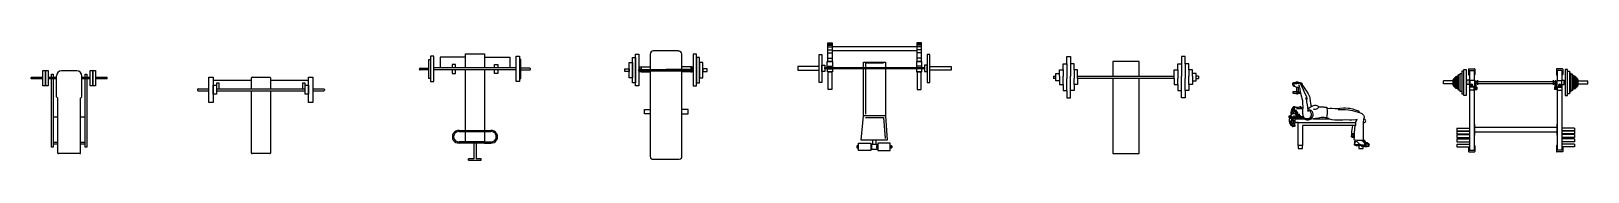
# Model space of a CAD drawing. Header units: millimetres. Extents: x 29224 to 62779, y 35576 to 54938.
# Drawn here: x 29297 to 53834, y 41971 to 43818 of the extents above; entities that cross this region are included whole.
import ezdxf

# ---------------------------------------------------------------- set-up
doc = ezdxf.new("R2010")
doc.units = ezdxf.units.MM

# ---------------------------------------------------------------- blocks, each defined once
blk = doc.blocks.new('A$C19BA2A16')
at = {"ltscale": 300}
for p, q in [((70, 1521), (120, 1521)), ((70, 1281), (70, 1521)), ((120, 1601), (170, 1601)), ((120, 1201), (120, 1601)), ((120, 1521), (120, 1281)), ((170, 1151), (170, 1651)), ((170, 1651), (220, 1651)), ((170, 1601), (170, 1401)), ((220, 1651), (220, 1151)), ((400, 1651), (400, 1411)), ((840, 1701), (450, 1701)), ((900, 1411), (900, 1651)), ((1080, 1651), (1080, 1151)), ((1130, 1651), (1080, 1651)), ((1130, 1151), (1130, 1651)), ((1130, 1601), (1130, 1401)), ((1180, 1601), (1130, 1601)), ((1180, 1201), (1180, 1601)), ((1180, 1521), (1180, 1281)), ((1230, 1521), (1180, 1521)), ((1230, 1281), (1230, 1521)), ((0, 1421), (70, 1421)), ((0, 1381), (0, 1421)), ((70, 1381), (0, 1381)), ((70, 1421), (70, 1401)), ((70, 1401), (70, 1381)), ((120, 1281), (70, 1281)), ((170, 1401), (170, 1201)), ((220, 1411), (650, 1411)), ((220, 1391), (220, 1411)), ((220, 1401), (220, 1391)), ((650, 1391), (220, 1391)), ((220, 1391), (650, 1391)), ((240, 1451), (260, 1451)), ((240, 1411), (240, 1451)), ((240, 1371), (240, 1391)), ((260, 1371), (240, 1371)), ((260, 1451), (400, 1451)), ((260, 1451), (260, 1411)), ((260, 1391), (260, 1371)), ((260, 1371), (400, 1371)), ((400, 1391), (400, 41)), ((1080, 1411), (650, 1411)), ((650, 1391), (1080, 1391)), ((1080, 1391), (650, 1391)), ((1040, 1451), (900, 1451)), ((900, 51), (900, 1391)), ((1040, 1371), (900, 1371)), ((1040, 1451), (1040, 1411)), ((1060, 1451), (1040, 1451)), ((1040, 1391), (1040, 1371)), ((1040, 1371), (1060, 1371)), ((1060, 1411), (1060, 1451)), ((1060, 1371), (1060, 1391)), ((1080, 1391), (1080, 1411)), ((1080, 1401), (1080, 1391)), ((1130, 1401), (1130, 1201)), ((1180, 1281), (1230, 1281)), ((1300, 1421), (1230, 1421)), ((1230, 1421), (1230, 1401)), ((1230, 1401), (1230, 1381)), ((1230, 1381), (1300, 1381)), ((1300, 1381), (1300, 1421)), ((170, 1201), (120, 1201)), ((220, 1151), (170, 1151)), ((1080, 1151), (1130, 1151)), ((1130, 1201), (1180, 1201)), ((310, 781), (400, 781)), ((310, 711), (310, 781)), ((1000, 781), (900, 781)), ((1000, 711), (1000, 781)), ((400, 711), (310, 711)), ((900, 711), (1000, 711)), ((450, 1), (650, 1)), ((650, 1), (860, 1))]:
    blk.add_line(p, q, dxfattribs=at)
for centre, radius, start, end in [((450, 1651), 50, 90, 180), ((849, 1650), 51.3, 0.682, 99.7069), ((441, 41), 41, 180, 282.6804), ((860, 42), 41, 270, 12.6801)]:
    blk.add_arc(centre, radius, start, end, dxfattribs=at)
blk = doc.blocks.new('aparato 012')
at = {"linetype": 'Continuous'}
for p, q in [((-53.76, -2.54), (-53.76, 5.08)), ((-53.76, 5.08), (-49.95, 5.08)), ((-49.95, 5.08), (-49.95, -2.54)), ((22.44, 0), (-5.5, 0)), ((-5.5, 0), (-5.5, -15.24)), ((22.44, -15.24), (22.44, 0)), ((70.7, 5.08), (66.89, 5.08)), ((66.89, 5.08), (66.89, -2.54)), ((70.7, -2.54), (70.7, 5.08)), ((-67.73, -15.24), (-67.73, -17.78)), ((-67.73, -15.24), (-65.19, -15.24)), ((-65.19, -20.32), (-65.19, -12.7)), ((-65.19, -12.7), (-61.38, -12.7)), ((-61.38, -15.24), (-61.38, -8.89)), ((-61.38, -8.89), (-57.57, -8.89)), ((-61.38, -15.24), (-61.38, -17.78)), ((-57.57, -8.89), (-57.57, -2.54)), ((-57.57, -2.54), (-53.76, -2.54)), ((-57.57, -8.89), (-57.57, -15.24)), ((-57.57, -17.78), (-57.57, -15.24)), ((-53.76, -2.54), (-53.76, -15.24)), ((-53.76, -15.24), (-53.76, -17.78)), ((-46.14, -2.54), (-49.95, -2.54)), ((-49.95, -2.54), (-49.95, -15.24)), ((-49.95, -19.05), (-49.95, -15.24)), ((-46.14, -8.89), (-46.14, -2.54)), ((-42.33, -8.89), (-46.14, -8.89)), ((-46.14, -8.89), (-46.14, -15.24)), ((-46.14, -15.24), (-46.14, -17.78)), ((-42.33, -15.24), (-42.33, -8.89)), ((-42.33, -15.24), (8.47, -15.24)), ((-42.33, -17.78), (-42.33, -15.24)), ((8.47, -15.24), (59.27, -15.24)), ((59.27, -15.24), (59.27, -8.89)), ((59.27, -8.89), (63.08, -8.89)), ((59.27, -17.78), (59.27, -15.24)), ((63.08, -8.89), (63.08, -2.54)), ((63.08, -2.54), (66.89, -2.54)), ((63.08, -8.89), (63.08, -15.24)), ((63.08, -15.24), (63.08, -17.78)), ((66.89, -2.54), (66.89, -15.24)), ((66.89, -19.05), (66.89, -15.24)), ((74.51, -2.54), (70.7, -2.54)), ((70.7, -2.54), (70.7, -15.24)), ((70.7, -15.24), (70.7, -17.78)), ((74.51, -8.89), (74.51, -2.54)), ((78.32, -8.89), (74.51, -8.89)), ((74.51, -8.89), (74.51, -15.24)), ((74.51, -17.78), (74.51, -15.24)), ((78.32, -15.24), (78.32, -8.89)), ((82.13, -12.7), (78.32, -12.7)), ((78.32, -15.24), (78.32, -17.78)), ((82.13, -20.32), (82.13, -12.7)), ((84.67, -15.24), (82.13, -15.24)), ((84.67, -15.24), (84.67, -17.78)), ((-65.19, -17.78), (-67.73, -17.78)), ((-61.38, -20.32), (-65.19, -20.32)), ((-61.38, -17.78), (-61.38, -24.13)), ((-61.38, -24.13), (-57.57, -24.13)), ((-57.57, -24.13), (-57.57, -17.78)), ((-57.57, -24.13), (-57.57, -30.48)), ((-57.57, -30.48), (-53.76, -30.48)), ((-53.76, -30.48), (-53.76, -17.78)), ((-53.76, -30.48), (-53.76, -38.1)), ((-49.95, -30.48), (-49.95, -17.78)), ((-49.95, -38.1), (-49.95, -30.48)), ((-46.14, -30.48), (-49.95, -30.48)), ((-46.14, -24.13), (-46.14, -17.78)), ((-42.33, -24.13), (-46.14, -24.13)), ((-46.14, -24.13), (-46.14, -30.48)), ((8.47, -17.78), (-42.33, -17.78)), ((-42.33, -17.78), (-42.33, -24.13)), ((-5.5, -17.78), (-5.5, -96.52)), ((59.27, -17.78), (8.47, -17.78)), ((22.44, -96.52), (22.44, -17.78)), ((59.27, -17.78), (59.27, -24.13)), ((59.27, -24.13), (63.08, -24.13)), ((63.08, -24.13), (63.08, -17.78)), ((63.08, -24.13), (63.08, -30.48)), ((63.08, -30.48), (66.89, -30.48)), ((66.89, -30.48), (66.89, -17.78)), ((66.89, -38.1), (66.89, -30.48)), ((70.7, -30.48), (70.7, -17.78)), ((74.51, -30.48), (70.7, -30.48)), ((70.7, -30.48), (70.7, -38.1)), ((74.51, -24.13), (74.51, -17.78)), ((78.32, -24.13), (74.51, -24.13)), ((74.51, -24.13), (74.51, -30.48)), ((78.32, -17.78), (78.32, -24.13)), ((78.32, -20.32), (82.13, -20.32)), ((82.13, -17.78), (84.67, -17.78)), ((-53.76, -38.1), (-49.95, -38.1)), ((70.7, -38.1), (66.89, -38.1)), ((-5.5, -96.52), (22.44, -96.52))]:
    blk.add_line(p, q, dxfattribs=at)
blk = doc.blocks.new('gimnasio_05')
for p, q in [((308.57, 207.35), (310.89, 207.35)), ((308.57, 206.68), (310.89, 206.68)), ((308.57, 205.85), (310.89, 205.85)), ((355.43, 205.85), (310.89, 205.85)), ((357.76, 207.35), (355.43, 207.35)), ((357.76, 206.68), (355.43, 206.68)), ((357.76, 205.85), (355.43, 205.85)), ((308.57, 204.37), (310.89, 204.37)), ((308.57, 202.69), (310.89, 202.69)), ((308.57, 199.97), (310.89, 199.97)), ((310.89, 203.94), (355.43, 203.94)), ((357.76, 204.37), (355.43, 204.37)), ((357.76, 202.69), (355.43, 202.69)), ((357.76, 199.97), (355.43, 199.97)), ((308.35, 195.73), (311.14, 195.73)), ((357.98, 195.73), (355.18, 195.73))]:
    blk.add_line(p, q)
for points in [[(308.57, 208.05), (310.89, 208.05), (310.89, 198.25), (308.57, 198.25)], [(357.76, 208.05), (355.43, 208.05), (355.43, 198.25), (357.76, 198.25)], [(304.1, 201.93), (305.51, 201.93), (305.51, 187.23), (304.1, 187.23)], [(308.35, 198.25), (311.14, 198.25), (311.14, 195.13), (308.35, 195.13)], [(357.98, 198.25), (355.18, 198.25), (355.18, 195.13), (357.98, 195.13)], [(362.22, 201.93), (360.81, 201.93), (360.81, 187.23), (362.22, 187.23)], [(304.1, 195.6), (292.91, 195.6), (292.91, 193.72), (304.1, 193.72)], [(305.51, 196.2), (307, 196.2), (307, 193.04), (305.51, 193.04)], [(307, 195.13), (359.33, 195.13), (359.33, 194.28), (307, 194.28)], [(308.39, 194.28), (311.07, 194.28), (311.07, 192.84), (308.39, 192.84)], [(308.73, 192.84), (310.76, 192.84), (310.76, 183.51), (308.73, 183.51)], [(357.94, 194.28), (355.26, 194.28), (355.26, 192.84), (357.94, 192.84)], [(357.6, 192.84), (355.57, 192.84), (355.57, 183.51), (357.6, 183.51)], [(360.81, 196.2), (359.33, 196.2), (359.33, 193.04), (360.81, 193.04)], [(362.22, 195.6), (373.41, 195.6), (373.41, 193.72), (362.22, 193.72)], [(332.16, 154.81), (334.06, 154.81), (334.06, 156.92), (332.16, 156.92)], [(324.75, 154.15), (324.18, 154.15), (324.18, 152.86), (324.75, 152.86)], [(324.75, 155.35), (331.28, 155.35), (331.28, 151.64), (324.75, 151.64)], [(331.78, 153.98), (331.28, 153.98), (331.28, 153.04), (331.78, 153.04)], [(331.78, 154.81), (334.34, 154.81), (334.34, 152.08), (331.78, 152.08)], [(334.34, 153.98), (334.83, 153.98), (334.83, 153.04), (334.34, 153.04)], [(341.36, 155.35), (334.83, 155.35), (334.83, 151.64), (341.36, 151.64)], [(341.36, 154.15), (341.93, 154.15), (341.93, 152.86), (341.36, 152.86)]]:
    blk.add_lwpolyline(points, close=True)
for points in [[(327.41, 195.13), (327.41, 197.92), (338.89, 197.92), (338.89, 195.13)], [(337.79, 197.32), (328.37, 197.32), (328.37, 195.13)], [(338.89, 194.28), (338.89, 169.79), (327.41, 169.79), (327.41, 194.28)], [(328.37, 194.28), (328.37, 170.68)], [(338.89, 169.79), (339.88, 156.92), (326.17, 156.92), (327.41, 169.79)], [(328.49, 168.86), (337.87, 168.86), (338.76, 157.85)], [(324.18, 154.15), (323.88, 153.82), (323.88, 153.17), (324.18, 152.86)], [(341.93, 154.15), (342.23, 153.82), (342.23, 153.17), (341.93, 152.86)]]:
    blk.add_lwpolyline(points)
blk = doc.blocks.new('A$C7D787CB0')
for p, q in [((183, 1063), (183, 1309)), ((183, 1309), (227, 1309)), ((227, 1309), (227, 1063)), ((227, 1063), (227, 1309)), ((227, 1309), (270, 1309)), ((270, 1309), (270, 1063)), ((320, 1250), (350, 1250)), ((320, 1199), (320, 1250)), ((350, 1250), (350, 1199)), ((720, 1300), (480, 1300)), ((850, 1250), (880, 1250)), ((850, 1199), (850, 1250)), ((880, 1250), (880, 1199)), ((930, 1063), (930, 1309)), ((930, 1309), (973, 1309)), ((973, 1309), (973, 1063)), ((973, 1063), (973, 1309)), ((973, 1309), (1017, 1309)), ((1017, 1309), (1017, 1063)), ((0, 1174), (0, 1199)), ((183, 1199), (0, 1199)), ((183, 1174), (0, 1174)), ((227, 1063), (183, 1063)), ((270, 1063), (227, 1063)), ((400, 1199), (270, 1199)), ((400, 1174), (270, 1174)), ((320, 100), (320, 1174)), ((350, 1174), (350, 100)), ((400, 892), (400, 1220)), ((800, 892), (800, 1220)), ((930, 1199), (800, 1199)), ((930, 1174), (800, 1174)), ((850, 100), (850, 1174)), ((880, 1174), (880, 100)), ((973, 1063), (930, 1063)), ((1017, 1063), (973, 1063)), ((1200, 1199), (1017, 1199)), ((1200, 1174), (1017, 1174)), ((1200, 1174), (1200, 1199)), ((420, 10), (420, 872)), ((780, 10), (780, 872)), ((420, 575), (350, 575)), ((850, 575), (780, 575)), ((350, 100), (320, 100)), ((420, 175), (350, 175)), ((420, 150), (350, 150)), ((770, 0), (430, 0)), ((850, 175), (780, 175)), ((850, 150), (780, 150)), ((880, 100), (850, 100))]:
    blk.add_line(p, q)
for centre, radius, start, end in [((480, 1220), 80, 90, 180), ((720, 1220), 80, 0, 90), ((410, 892), 10, 180, 270), ((410, 872), 10, 0, 90), ((790, 872), 10, 90, 180), ((790, 892), 10, 270, 0), ((430, 10), 10, 180, 270), ((770, 10), 10, 270, 0)]:
    blk.add_arc(centre, radius, start, end)
blk = doc.blocks.new('A$C23DD4395')
for p, q in [((0, 1008), (0, 998)), ((10, 1018), (181, 1018)), ((10, 988), (181, 988)), ((181, 806), (181, 1200)), ((181, 1200), (250, 1200)), ((250, 1200), (250, 806)), ((850, 1150), (250, 1150)), ((250, 933), (250, 1074)), ((250, 1074), (301, 1074)), ((344, 1109), (301, 1109)), ((301, 1109), (301, 1018)), ((301, 1074), (301, 933)), ((301, 1018), (1699, 1018)), ((301, 1018), (344, 1018)), ((301, 988), (1699, 988)), ((344, 1018), (344, 1109)), ((850, 1018), (850, 1190)), ((850, 10), (850, 988)), ((860, 1200), (1140, 1200)), ((1150, 1190), (1150, 1018)), ((1750, 1150), (1150, 1150)), ((1150, 988), (1150, 10)), ((1699, 1109), (1656, 1109)), ((1656, 1109), (1656, 1018)), ((1656, 1018), (1699, 1018)), ((1699, 1018), (1699, 1109)), ((1699, 933), (1699, 1074)), ((1699, 1074), (1750, 1074)), ((1750, 806), (1750, 1200)), ((1750, 1200), (1819, 1200)), ((1750, 1074), (1750, 933)), ((1819, 1200), (1819, 806)), ((1819, 1018), (1990, 1018)), ((1819, 988), (1990, 988)), ((2000, 1008), (2000, 998)), ((250, 806), (181, 806)), ((301, 933), (250, 933)), ((1750, 933), (1699, 933)), ((1819, 806), (1750, 806)), ((1140, 0), (860, 0))]:
    blk.add_line(p, q)
for centre, start, end in [((10, 1008), 90, 180), ((10, 998), 180, 270), ((860, 1190), 90, 180), ((1140, 1190), 0, 90), ((1990, 1008), 0, 90), ((1990, 998), 270, 0), ((860, 10), 180, 270), ((1140, 10), 270, 0)]:
    blk.add_arc(centre, 10, start, end)
blk = doc.blocks.new('A$C0D0E5E3C')
for p, q in [((150, 1285), (150, 1585)), ((150, 1585), (175, 1585)), ((175, 1635), (175, 1235)), ((225, 1635), (175, 1635)), ((175, 1585), (175, 1285)), ((225, 1235), (225, 1635)), ((725, 1620), (325, 1620)), ((325, 1620), (325, 1450)), ((516, 1505), (516, 1450)), ((567, 1505), (516, 1505)), ((567, 1450), (567, 1505)), ((725, 1670), (1025, 1670)), ((725, 1450), (725, 1670)), ((1025, 1670), (1025, 1450)), ((1025, 1620), (1425, 1620)), ((1183, 1505), (1234, 1505)), ((1183, 1450), (1183, 1505)), ((1234, 1505), (1234, 1450)), ((1425, 1620), (1425, 1450)), ((1525, 1235), (1525, 1635)), ((1525, 1635), (1575, 1635)), ((1575, 1635), (1575, 1235)), ((1600, 1585), (1575, 1585)), ((1575, 1585), (1575, 1285)), ((1600, 1285), (1600, 1585)), ((0, 1430), (0, 1435)), ((10, 1445), (150, 1445)), ((150, 1420), (10, 1420)), ((175, 1285), (150, 1285)), ((175, 1235), (225, 1235)), ((1525, 1450), (225, 1450)), ((225, 1420), (225, 1450)), ((1525, 1420), (225, 1420)), ((516, 1420), (516, 1364)), ((516, 1364), (567, 1364)), ((567, 1364), (567, 1420)), ((725, 470), (725, 1420)), ((1025, 1420), (1025, 470)), ((1183, 1364), (1183, 1420)), ((1234, 1364), (1183, 1364)), ((1234, 1420), (1234, 1364)), ((1525, 1420), (1525, 1450)), ((1575, 1235), (1525, 1235)), ((1575, 1285), (1600, 1285)), ((1740, 1445), (1600, 1445)), ((1600, 1420), (1740, 1420)), ((1750, 1430), (1750, 1435)), ((625, 470), (1125, 470)), ((625, 450), (1125, 450)), ((725, 290), (625, 290)), ((725, 270), (625, 270)), ((725, 290), (725, 450)), ((1025, 290), (725, 290)), ((1025, 270), (725, 270)), ((855, 270), (855, 20)), ((895, 270), (895, 20)), ((1025, 450), (1025, 290)), ((1025, 290), (1125, 290)), ((1025, 270), (1125, 270)), ((855, 20), (775, 20)), ((775, 0), (775, 20)), ((975, 20), (895, 20)), ((975, 0), (975, 20)), ((775, 0), (975, 0))]:
    blk.add_line(p, q)
for centre, radius, start, end in [((10, 1435), 10, 90, 180), ((10, 1430), 10, 180, 270), ((1740, 1435), 10, 0, 90), ((1740, 1430), 10, 270, 0), ((619, 370), 100, 86.2954, 273.7046), ((619, 370), 80.2, 86.2954, 273.7046), ((1131, 370), 100, 266.2954, 93.7046), ((1131, 370), 80.2, 266.2954, 93.7046)]:
    blk.add_arc(centre, radius, start, end)
blk = doc.blocks.new('A$C5195729D')
for p, q in [((146, 888), (146, 955)), ((755, 627), (800, 631)), ((800, 631), (858, 636)), ((858, 636), (889, 636)), ((889, 636), (930, 634)), ((930, 634), (958, 632)), ((958, 632), (1007, 620)), ((1007, 620), (1059, 603)), ((1059, 603), (1085, 594)), ((1085, 594), (1098, 585)), ((1098, 585), (1106, 572)), ((1106, 572), (1108, 565)), ((118, 465), (238, 465)), ((145, 406), (118, 406)), ((387, 465), (627, 465)), ((1167, 406), (1179, 406)), ((1179, 465), (1176, 465))]:
    blk.add_line(p, q)
for points in [[(63, 1026), (56, 1026), (53, 1019), (52, 1012), (53, 1004), (58, 992), (64, 985), (76, 977), (83, 976), (95, 972), (105, 968), (112, 963), (122, 963), (128, 964), (134, 965), (143, 961), (146, 955), (148, 952), (153, 953), (158, 955), (165, 957), (169, 948), (171, 921), (176, 897), (178, 871), (184, 849), (193, 810), (199, 784), (206, 770), (212, 752), (212, 718), (216, 642), (213, 604), (211, 583), (210, 550), (216, 521), (221, 494), (233, 480), (268, 466), (298, 466), (325, 475), (343, 496), (353, 520), (353, 546), (345, 566), (335, 583), (324, 591), (308, 594), (300, 595), (298, 581), (297, 592), (300, 595), (298, 599), (294, 648), (289, 686), (282, 731), (281, 754), (281, 776), (281, 791), (277, 808), (273, 815), (240, 894), (215, 946), (196, 984), (192, 997), (192, 1005), (187, 1005), (182, 1010), (174, 1017), (168, 1022), (159, 1023), (148, 1022), (139, 1018), (126, 1018), (118, 1017), (108, 1014), (93, 1014), (84, 1015), (75, 1018), (67, 1022)], [(108, 870), (144, 870), (144, 857), (108, 857)], [(120, 857), (135, 857), (135, 854), (120, 854)], [(131, 645), (131, 637), (129, 630), (128, 626), (125, 619), (125, 615), (125, 622), (125, 631), (128, 637)], [(182, 643), (181, 639), (181, 634), (182, 633), (183, 636), (183, 640), (183, 643), (182, 646)], [(145, 0), (213, 0), (213, 45), (145, 45)], [(994, 225), (995, 219), (1008, 212), (1009, 209), (992, 214), (989, 217), (988, 225), (991, 229)]]:
    blk.add_lwpolyline(points, close=True)
for points in [[(53, 1018), (58, 1011), (62, 1004), (71, 1001), (82, 996), (82, 996)], [(53, 1004), (61, 999), (72, 991), (89, 987)], [(58, 994), (65, 987), (73, 985), (84, 982), (91, 981)], [(63, 1026), (64, 1032), (73, 1035), (83, 1037), (151, 1036), (173, 1035), (182, 1033), (195, 1028), (198, 1022), (198, 1015), (197, 1012), (192, 1010), (184, 1008)], [(110, 1036), (114, 1044), (145, 1044), (148, 1036)], [(144, 997), (155, 992), (160, 982), (160, 972), (160, 962), (163, 959)], [(198, 1019), (204, 1017), (204, 1009), (206, 1000), (211, 990), (231, 961), (250, 935), (272, 902), (302, 856), (322, 818), (327, 805), (327, 789), (331, 740), (337, 712), (343, 674), (351, 658), (347, 654), (330, 642), (316, 632), (309, 628), (301, 628), (296, 627)], [(117, 963), (117, 888), (60, 888), (60, 870), (178, 870)], [(117, 888), (177, 888)], [(265, 801), (264, 791), (265, 780), (269, 768)], [(277, 793), (277, 781), (273, 763)], [(351, 658), (374, 671), (389, 677), (406, 682), (419, 681), (437, 675), (456, 663), (469, 654), (482, 654), (519, 654), (541, 654), (560, 650), (581, 650), (593, 650), (596, 630), (598, 589), (598, 543), (595, 515), (591, 486), (590, 478), (581, 481), (554, 484), (503, 484), (461, 478), (415, 470), (377, 463), (333, 452), (301, 446), (282, 446), (245, 458), (228, 474), (225, 484), (221, 494), (211, 494), (194, 496), (184, 502), (178, 513), (169, 516), (159, 514), (147, 511), (130, 513), (112, 523), (110, 536), (113, 547), (122, 548), (127, 547), (133, 552), (140, 563), (140, 564), (131, 571), (123, 571), (119, 571), (117, 578), (115, 588), (110, 599), (103, 593), (92, 592), (93, 599), (93, 612), (93, 617), (87, 610), (81, 606), (75, 613), (83, 625), (89, 640), (99, 650), (93, 654), (84, 654), (70, 654), (58, 643), (47, 627), (37, 613), (30, 589), (28, 566), (29, 546), (31, 531), (28, 523), (25, 518), (31, 508), (44, 504), (61, 494), (67, 487), (68, 484), (67, 478), (64, 474), (59, 473), (58, 474), (59, 469), (58, 466), (56, 464), (58, 459), (66, 460), (72, 454), (80, 434), (89, 417), (88, 396), (81, 386), (82, 379), (88, 369), (91, 355), (89, 349), (79, 347), (61, 338), (39, 358), (37, 366), (28, 362), (20, 386), (10, 402), (6, 421), (6, 443), (7, 458), (14, 475), (11, 477), (4, 482), (0, 487), (2, 494), (2, 492), (2, 502), (1, 505), (8, 518), (12, 517), (19, 513), (23, 515), (25, 518)], [(7, 502), (12, 492), (21, 481), (33, 478), (43, 474), (52, 468), (54, 467)], [(58, 474), (42, 485), (24, 501), (14, 508), (12, 514)], [(49, 563), (37, 540), (36, 527), (31, 520)], [(85, 550), (77, 559), (68, 547), (58, 537), (55, 542), (67, 560), (75, 579), (70, 575), (63, 565), (63, 588), (54, 579), (50, 583), (50, 590), (54, 596), (56, 601), (57, 605), (59, 609), (52, 602), (54, 611), (62, 618), (54, 618), (47, 621), (45, 616)], [(84, 648), (74, 643), (69, 637), (64, 637), (65, 628), (60, 627), (57, 628), (64, 618), (68, 619), (68, 605), (67, 597), (70, 598), (78, 599), (84, 605), (85, 588), (86, 582), (96, 583), (95, 576), (104, 588), (102, 574), (102, 569)], [(64, 474), (74, 473), (85, 476), (101, 482), (118, 485), (135, 486), (149, 487), (161, 491), (171, 493), (184, 491), (190, 493), (202, 495)], [(84, 513), (72, 503), (94, 495), (95, 488), (125, 481), (127, 478), (149, 480), (157, 482), (171, 485), (173, 493), (173, 506), (165, 499), (151, 492), (160, 510), (162, 508), (154, 500), (141, 497), (136, 501), (138, 504), (119, 501), (129, 505), (146, 506), (167, 493), (182, 493), (179, 484), (189, 483), (200, 489), (201, 487), (201, 483), (181, 482), (170, 484), (156, 484), (151, 476), (147, 475), (140, 483), (114, 482), (112, 478), (98, 482)], [(202, 495), (196, 484), (188, 480), (183, 477), (175, 476), (168, 476), (155, 477), (145, 481), (136, 475), (124, 482), (114, 482), (106, 481), (83, 480), (74, 475)], [(78, 474), (86, 473), (106, 476), (110, 472), (126, 469), (146, 468), (170, 470), (182, 471), (196, 478), (201, 481), (208, 487), (213, 491), (218, 492), (218, 492)], [(108, 589), (107, 566), (99, 557), (92, 552), (98, 542), (101, 530), (106, 519), (111, 510), (125, 506), (103, 495), (118, 499), (125, 498), (131, 497), (143, 496), (147, 496), (122, 490), (151, 491), (157, 494), (171, 494), (182, 494), (189, 494)], [(97, 648), (119, 649), (133, 648), (138, 645), (140, 643), (148, 643), (156, 648), (167, 653), (175, 657), (179, 657), (185, 655), (186, 652), (187, 647), (187, 639), (191, 637), (196, 637), (202, 638), (204, 635), (205, 633), (208, 634), (211, 634), (213, 633), (213, 629), (215, 628)], [(110, 578), (109, 560), (118, 559), (120, 561), (117, 552), (111, 549), (110, 546)], [(158, 541), (161, 530), (158, 522), (147, 517), (131, 517), (120, 521), (114, 527), (114, 537), (123, 543), (136, 543)], [(120, 531), (123, 524), (129, 523), (137, 523), (149, 524), (153, 525), (154, 532)], [(132, 540), (125, 535), (125, 532), (129, 530), (139, 531), (145, 531), (149, 531), (151, 532), (151, 535), (147, 535)], [(138, 632), (140, 630), (144, 628), (144, 628), (144, 626), (140, 623), (138, 620), (138, 617), (138, 615), (136, 623), (136, 626), (137, 630), (138, 632), (138, 634), (138, 631)], [(136, 543), (141, 538), (145, 540), (150, 543)], [(149, 622), (153, 626), (159, 627), (166, 628), (172, 626)], [(177, 646), (175, 640), (175, 636), (177, 634), (179, 630)], [(186, 651), (188, 649), (189, 645), (191, 641), (191, 639), (191, 637)], [(205, 633), (200, 628), (197, 623), (197, 615), (197, 623), (197, 629), (198, 633), (200, 635)], [(200, 623), (205, 628), (208, 630), (213, 630)], [(298, 603), (311, 606), (329, 605), (342, 600), (352, 592), (363, 580), (371, 560), (375, 536), (373, 517), (368, 501), (359, 486), (347, 474), (329, 468), (305, 464), (284, 463), (265, 465), (233, 480)], [(463, 644), (454, 635), (448, 627), (440, 621), (426, 615), (409, 614), (398, 614), (382, 618)], [(597, 628), (646, 630), (672, 630), (726, 627), (756, 627), (774, 625), (789, 618), (801, 611)], [(776, 610), (801, 611), (884, 609), (937, 604), (1001, 595), (1054, 579), (1111, 564), (1146, 548), (1161, 535), (1175, 521), (1181, 504), (1181, 484), (1174, 456), (1166, 412), (1168, 373), (1168, 265), (1168, 211), (1170, 153), (1175, 134), (1163, 131), (1132, 125), (1091, 127), (1067, 127), (1042, 128), (1029, 128), (1023, 138), (1030, 176), (1033, 236), (1037, 312), (1042, 350), (1046, 360)], [(42, 454), (29, 439), (30, 422), (42, 403), (44, 400), (43, 415), (50, 436), (58, 439), (68, 422), (63, 412), (57, 392), (49, 398), (51, 387), (57, 367), (74, 359), (84, 354), (78, 349), (68, 345), (50, 352), (42, 363), (37, 374), (33, 384), (23, 390), (26, 394), (39, 390), (30, 401), (19, 398), (17, 401), (13, 412), (11, 425), (15, 420), (23, 429), (28, 427), (34, 416)], [(56, 464), (39, 467), (25, 473), (14, 475)], [(44, 448), (55, 448), (70, 439), (77, 420), (72, 405), (65, 396), (70, 386), (62, 387)], [(145, 45), (145, 406), (1048, 406), (1045, 385), (1046, 360), (213, 360), (213, 45)], [(1048, 406), (1055, 421), (1061, 434), (1065, 449), (1074, 456), (1064, 447), (1052, 447), (991, 444), (951, 444), (883, 448), (847, 445), (799, 442), (763, 442), (720, 442), (673, 449), (634, 461), (608, 475), (600, 482), (591, 486)], [(1001, 360), (988, 295), (986, 261), (983, 244), (991, 239), (1009, 237), (1025, 236), (1033, 236)], [(984, 204), (979, 194), (977, 187), (981, 181), (994, 179), (1011, 176), (1024, 176), (1030, 175)], [(996, 239), (988, 231), (983, 222), (983, 206), (988, 198), (1000, 192), (1013, 192), (1023, 192), (1031, 191)], [(1031, 79), (1025, 69), (1027, 60), (1038, 53), (1056, 48), (1085, 45), (1100, 45), (1108, 51), (1121, 51), (1129, 45), (1143, 38), (1167, 33), (1196, 31), (1230, 31), (1255, 34), (1264, 43), (1266, 53), (1263, 65), (1251, 63), (1247, 61), (1247, 57), (1244, 43)], [(1037, 128), (1032, 109), (1031, 100), (1031, 79), (1040, 69), (1064, 60), (1096, 60), (1121, 60), (1141, 51), (1162, 45), (1191, 40), (1217, 40), (1244, 43)], [(1039, 115), (1050, 98), (1037, 96)], [(1064, 112), (1084, 94), (1092, 82), (1103, 73), (1125, 63), (1145, 57), (1165, 55), (1179, 53)], [(1130, 45), (1098, 45), (1098, 0), (1165, 0), (1165, 34)], [(1143, 123), (1158, 123), (1167, 122), (1178, 104), (1185, 92), (1189, 82), (1189, 77), (1188, 69), (1190, 63), (1198, 55), (1205, 51), (1215, 51)], [(1158, 113), (1171, 120), (1177, 125)], [(1263, 65), (1256, 68), (1239, 67), (1234, 67), (1219, 68), (1230, 71), (1247, 72), (1256, 68), (1233, 86), (1212, 95), (1199, 113), (1187, 122), (1174, 131), (1168, 132)], [(1168, 100), (1184, 113), (1190, 119)], [(1175, 94), (1190, 103), (1203, 106)], [(1187, 85), (1206, 95), (1210, 95)], [(1192, 80), (1203, 72), (1216, 71)], [(1199, 82), (1212, 89), (1226, 87), (1239, 79)]]:
    blk.add_lwpolyline(points)
for centre, start, end in [((118, 435), 90, 270), ((1179, 435), 270, 90)]:
    blk.add_arc(centre, 29.4, start, end)
blk = doc.blocks.new('A$C779C4B0A')
at = {"linetype": 'Continuous'}
for p, q in [((263, 950), (263, 1231)), ((263, 1231), (289, 1231)), ((289, 1268), (289, 913)), ((322, 1268), (289, 1268)), ((322, 888), (322, 1293)), ((322, 1293), (359, 1293)), ((359, 1293), (359, 888)), ((396, 1300), (396, 1213)), ((402, 1306), (489, 1306)), ((408, 1281), (408, 1124)), ((408, 1281), (408, 1124)), ((408, 1281), (482, 1281)), ((482, 1281), (482, 1121)), ((495, 1300), (495, 1213)), ((1781, 1300), (1781, 1213)), ((1874, 1306), (1788, 1306)), ((1794, 1281), (1794, 1121)), ((1868, 1281), (1794, 1281)), ((1868, 1281), (1868, 1124)), ((1880, 1300), (1880, 1213)), ((1917, 1293), (1917, 888)), ((1954, 1293), (1917, 1293)), ((1954, 888), (1954, 1293)), ((1954, 1268), (1987, 1268)), ((1987, 1268), (1987, 913)), ((2013, 1231), (1987, 1231)), ((2013, 950), (2013, 1231)), ((0, 1067), (0, 1114)), ((155, 1114), (0, 1114)), ((155, 1067), (0, 1067)), ((155, 1042), (155, 1139)), ((155, 1139), (166, 1139)), ((166, 1042), (155, 1042)), ((166, 1029), (166, 1151)), ((166, 1151), (179, 1151)), ((179, 1029), (166, 1029)), ((179, 1011), (179, 1170)), ((179, 1170), (197, 1170)), ((197, 1011), (179, 1011)), ((197, 998), (197, 1182)), ((197, 1182), (215, 1182)), ((215, 998), (197, 998)), ((215, 989), (215, 1192)), ((215, 1192), (235, 1192)), ((235, 989), (215, 989)), ((235, 968), (235, 1213)), ((235, 1213), (263, 1213)), ((371, 1114), (359, 1114)), ((371, 1067), (359, 1067)), ((410, 1124), (371, 1124)), ((371, 1057), (371, 1124)), ((410, 1057), (371, 1057)), ((402, 1207), (408, 1207)), ((408, 1057), (408, 24)), ((408, 1013), (408, 976)), ((410, 1057), (410, 1124)), ((476, 1019), (414, 1019)), ((416, 1121), (416, 1022)), ((490, 1121), (416, 1121)), ((436, 1022), (416, 1022)), ((436, 1027), (436, 1022)), ((452, 1032), (439, 1032)), ((439, 1032), (439, 1019)), ((452, 1019), (439, 1019)), ((452, 1032), (452, 1019)), ((455, 1027), (455, 1022)), ((490, 1022), (455, 1022)), ((482, 1207), (489, 1207)), ((482, 1019), (482, 24)), ((489, 1019), (482, 1019)), ((482, 1019), (482, 976)), ((482, 976), (482, 1013)), ((482, 1007), (482, 976)), ((489, 1019), (504, 1019)), ((489, 1019), (489, 976)), ((489, 982), (526, 982)), ((490, 1121), (490, 1022)), ((523, 1090), (490, 1090)), ((523, 1072), (490, 1072)), ((496, 1090), (496, 1107)), ((504, 1107), (496, 1107)), ((504, 1115), (516, 1115)), ((504, 1090), (504, 1115)), ((504, 1090), (504, 1107)), ((504, 1001), (504, 1072)), ((504, 1001), (516, 1001)), ((516, 1090), (516, 1115)), ((541, 1107), (516, 1107)), ((516, 1001), (516, 1072)), ((516, 1019), (526, 1019)), ((523, 1090), (523, 1072)), ((541, 1073), (523, 1073)), ((526, 1019), (526, 982)), ((541, 1052), (541, 1129)), ((544, 1129), (541, 1129)), ((541, 1052), (544, 1052)), ((544, 1052), (544, 1129)), ((544, 1107), (1732, 1107)), ((544, 1073), (1732, 1073)), ((1732, 1052), (1732, 1129)), ((1732, 1129), (1735, 1129)), ((1735, 1052), (1732, 1052)), ((1735, 1052), (1735, 1129)), ((1735, 1107), (1760, 1107)), ((1735, 1073), (1754, 1073)), ((1760, 1019), (1750, 1019)), ((1750, 1019), (1750, 982)), ((1788, 982), (1750, 982)), ((1754, 1090), (1754, 1072)), ((1754, 1090), (1786, 1090)), ((1754, 1072), (1786, 1072)), ((1772, 1115), (1760, 1115)), ((1760, 1090), (1760, 1115)), ((1760, 1001), (1760, 1072)), ((1772, 1001), (1760, 1001)), ((1772, 1090), (1772, 1115)), ((1772, 1107), (1780, 1107)), ((1772, 1090), (1772, 1107)), ((1772, 1001), (1772, 1072)), ((1788, 1019), (1772, 1019)), ((1780, 1090), (1780, 1107)), ((1786, 1121), (1786, 1022)), ((1786, 1121), (1860, 1121)), ((1786, 1022), (1822, 1022)), ((1794, 1207), (1788, 1207)), ((1788, 1019), (1788, 976)), ((1788, 1019), (1794, 1019)), ((1794, 1019), (1794, 24)), ((1794, 1019), (1794, 976)), ((1794, 976), (1794, 1013)), ((1794, 1007), (1794, 976)), ((1800, 1019), (1862, 1019)), ((1822, 1027), (1822, 1022)), ((1825, 1032), (1837, 1032)), ((1825, 1032), (1825, 1019)), ((1825, 1019), (1837, 1019)), ((1837, 1032), (1837, 1019)), ((1840, 1027), (1840, 1022)), ((1840, 1022), (1860, 1022)), ((1860, 1121), (1860, 1022)), ((1866, 1057), (1866, 1124)), ((1866, 1124), (1905, 1124)), ((1866, 1057), (1905, 1057)), ((1874, 1207), (1868, 1207)), ((1868, 1057), (1868, 24)), ((1868, 1013), (1868, 976)), ((1905, 1057), (1905, 1124)), ((1905, 1114), (1917, 1114)), ((1905, 1067), (1917, 1067)), ((2041, 1213), (2013, 1213)), ((2041, 968), (2041, 1213)), ((2061, 1192), (2041, 1192)), ((2041, 989), (2061, 989)), ((2061, 989), (2061, 1192)), ((2080, 1182), (2061, 1182)), ((2061, 998), (2080, 998)), ((2080, 998), (2080, 1182)), ((2097, 1170), (2080, 1170)), ((2080, 1011), (2097, 1011)), ((2097, 1011), (2097, 1170)), ((2111, 1151), (2097, 1151)), ((2097, 1029), (2111, 1029)), ((2111, 1029), (2111, 1151)), ((2121, 1139), (2111, 1139)), ((2111, 1042), (2121, 1042)), ((2121, 1042), (2121, 1139)), ((2121, 1114), (2276, 1114)), ((2121, 1067), (2276, 1067)), ((2276, 1067), (2276, 1114)), ((263, 968), (235, 968)), ((289, 950), (263, 950)), ((289, 913), (322, 913)), ((359, 888), (322, 888)), ((476, 970), (414, 970)), ((489, 976), (482, 976)), ((1788, 976), (1794, 976)), ((1800, 970), (1862, 970)), ((1917, 888), (1954, 888)), ((1987, 913), (1954, 913)), ((1987, 950), (2013, 950)), ((2013, 968), (2041, 968)), ((210, 373), (408, 373)), ((210, 373), (210, 329)), ((210, 329), (408, 329)), ((210, 327), (408, 327)), ((210, 327), (210, 283)), ((210, 283), (408, 283)), ((210, 271), (408, 271)), ((210, 271), (210, 227)), ((489, 437), (482, 437)), ((489, 264), (482, 264)), ((489, 437), (489, 264)), ((489, 388), (1788, 388)), ((489, 314), (1788, 314)), ((1788, 437), (1788, 264)), ((1788, 437), (1794, 437)), ((1788, 264), (1794, 264)), ((2066, 373), (1868, 373)), ((2066, 329), (1868, 329)), ((2066, 327), (1868, 327)), ((2066, 283), (1868, 283)), ((2066, 271), (1868, 271)), ((2066, 373), (2066, 329)), ((2066, 327), (2066, 283)), ((2066, 271), (2066, 227)), ((210, 227), (408, 227)), ((210, 203), (408, 203)), ((210, 203), (210, 160)), ((210, 160), (408, 160)), ((210, 123), (408, 123)), ((210, 123), (210, 79)), ((210, 79), (408, 79)), ((396, 79), (396, 6)), ((402, 0), (489, 0)), ((408, 24), (482, 24)), ((482, 99), (489, 99)), ((495, 93), (495, 6)), ((1781, 93), (1781, 6)), ((1794, 99), (1788, 99)), ((1874, 0), (1788, 0)), ((1868, 24), (1794, 24)), ((2066, 227), (1868, 227)), ((2066, 203), (1868, 203)), ((2066, 160), (1868, 160)), ((2066, 123), (1868, 123)), ((2066, 79), (1868, 79)), ((1880, 79), (1880, 6)), ((2066, 203), (2066, 160)), ((2066, 123), (2066, 79))]:
    blk.add_line(p, q, dxfattribs=at)
for centre, radius in [((445, 1044), 12.4), ((507, 991), 5.03), ((1769, 991), 5.03), ((1831, 1044), 12.4)]:
    blk.add_circle(centre, radius, dxfattribs=at)
for centre, radius, start, end in [((402, 1300), 6.19, 90, 180), ((489, 1300), 6.19, 0, 90), ((1788, 1300), 6.19, 90, 180), ((1874, 1300), 6.19, 0, 90), ((402, 1213), 6.19, 180, 270), ((414, 1013), 6.19, 90, 180), ((445, 1044), 19.3, 298.6854, 241.3146), ((476, 1013), 6.19, 0, 90), ((489, 1213), 6.19, 270, 0), ((1788, 1213), 6.19, 180, 270), ((1800, 1013), 6.19, 90, 180), ((1831, 1044), 19.3, 298.6854, 241.3146), ((1862, 1013), 6.19, 0, 90), ((1874, 1213), 6.19, 270, 0), ((414, 976), 6.19, 180, 270), ((476, 976), 6.19, 270, 0), ((1800, 976), 6.19, 180, 270), ((1862, 976), 6.19, 270, 0), ((402, 6), 6.19, 180, 270), ((489, 93), 6.19, 0, 90), ((489, 6), 6.19, 270, 0), ((1788, 93), 6.19, 90, 180), ((1788, 6), 6.19, 180, 270), ((1874, 6), 6.19, 270, 0)]:
    blk.add_arc(centre, radius, start, end, dxfattribs=at)

msp = doc.modelspace()

# ---------------------------------------------------------------- block references
for name, p in [('A$C19BA2A16', (38654, 41987)), ('A$C0D0E5E3C', (35418, 41971)), ('A$C7D787CB0', (29297, 42075)), ('A$C23DD4395', (31919, 42075)), ('A$C5195729D', (49125, 42157)), ('A$C779C4B0A', (51558, 42103))]:
    msp.add_blockref(name, p)
for name, p, xscale, yscale, zscale in [('gimnasio_05', (32596, 37577), 30, 30, 30), ('aparato 012', (46427, 43523), 15, 15, 15)]:
    msp.add_blockref(name, p, dxfattribs=dict(xscale=xscale, yscale=yscale, zscale=zscale))

doc.saveas('drawing.dxf')
